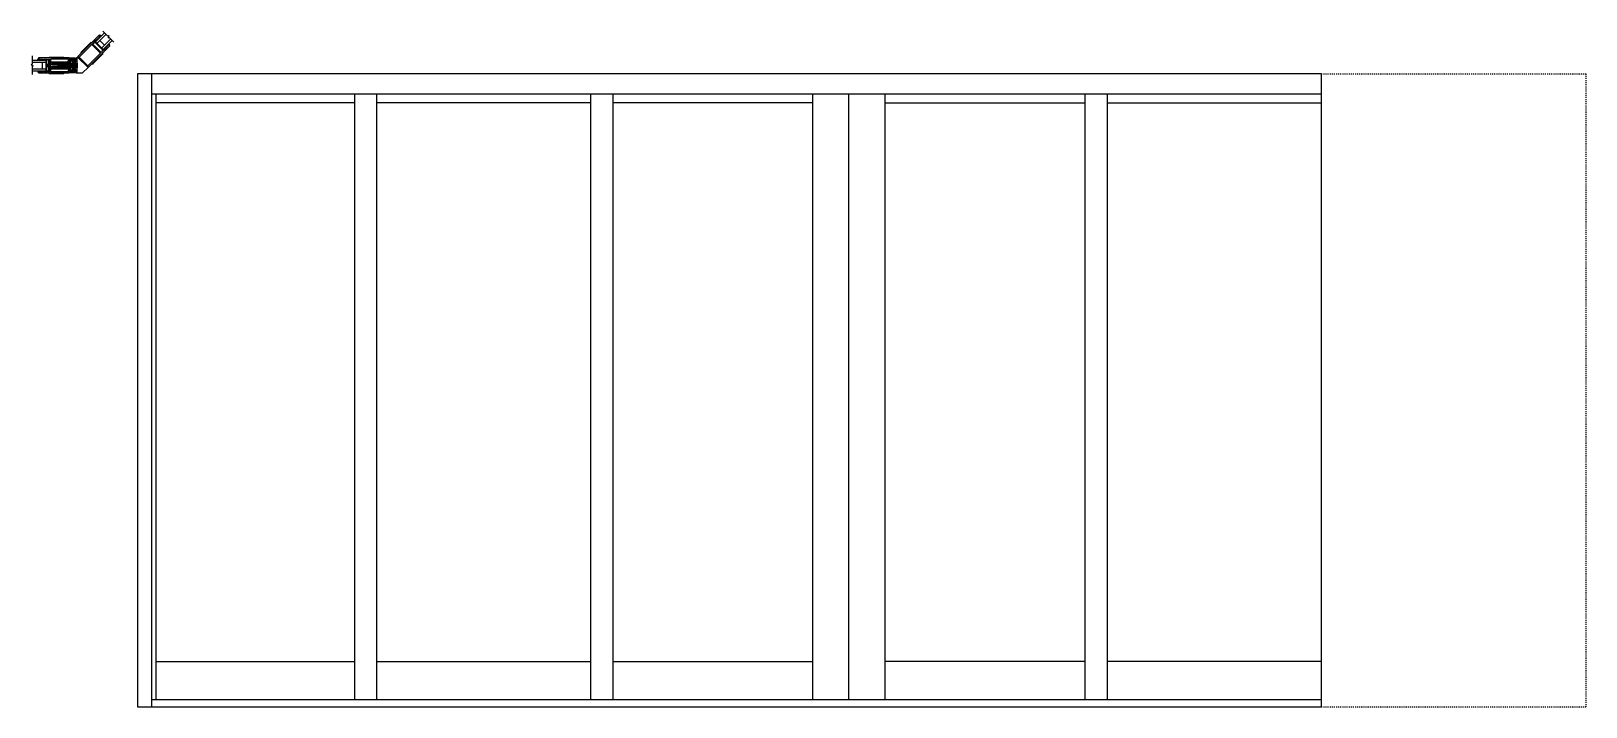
# Model space of a CAD drawing. Extents: x -67 to 139, y -71 to 26.
# Drawn here: x -8.4 to 139, y -71.2 to -7.1 of the extents above; entities that cross this region are included whole.
import ezdxf

# ---------------------------------------------------------------- set-up
doc = ezdxf.new("R2010")
doc.units = 0
doc.header["$MEASUREMENT"] = 0
doc.linetypes.add('HIDDEN', pattern=[0.075, 0.05, -0.025])
doc.layers.get('0').update_dxf_attribs({"linetype": 'CONTINUOUS'})
for name, color, linetype in [('GLASS', 7, 'CONTINUOUS'), ('GLASS-VINYL', 7, 'CONTINUOUS'), ('SASH', 5, 'CONTINUOUS'), ('SEAL', 7, 'CONTINUOUS'), ('STRIKE-PLATE', 7, 'CONTINUOUS'), ('TEXT', 7, 'CONTINUOUS'), ('VENT', 5, 'CONTINUOUS')]:
    doc.layers.add(name, color=color, linetype=linetype)
doc.styles.get("Standard").update_dxf_attribs({"font": 'simplex.shx'})

# ---------------------------------------------------------------- blocks, each defined once
blk = doc.blocks.new('Yoke Strike Plate')
for points in [[(-0.094, -0.375), (-0.094, 0.375), (0, 0.375), (0, -0.375)], [(0.062, -0.375), (0.062, 0.375), (0.156, 0.375), (0.156, -0.375)]]:
    blk.add_lwpolyline(points, close=True)
blk = doc.blocks.new('A$C27021910')
blk.add_lwpolyline([(1.36, 0.24), (1.36, 0.5, 1), (1.31, 0.5), (1.31, 0.48, -1.000009), (1.27, 0.48), (1.27, 0.54, -0.414214), (1.32, 0.58), (1.39, 0.58, -0.414214), (1.43, 0.55), (1.43, 0.01, -0.650938), (1.4, 0, 0.186452), (1.36, 0.02), (0.71, 0.02), (0.07, 0.02, 0.186452), (0.03, 0, -0.650938), (0, 0.01), (0, 0.55, -0.414214), (0.03, 0.58), (0.11, 0.58, -0.414214), (0.15, 0.54), (0.15, 0.48, -1.000009), (0.11, 0.48), (0.11, 0.5, 1), (0.06, 0.5), (0.06, 0.24, 1), (0.11, 0.24), (0.11, 0.26, -1.000009), (0.15, 0.26), (0.15, 0.2, -0.414214), (0.11, 0.15), (0.09, 0.15, 1), (0.09, 0.09), (1.33, 0.09, 1), (1.33, 0.15), (1.32, 0.15, -0.414214), (1.27, 0.2), (1.27, 0.26, -1.000009), (1.31, 0.26), (1.31, 0.24, 1), (1.36, 0.24)], format="xyb")
blk = doc.blocks.new('Archetype-Narrow-Latch_Lead-Stile')
at = {"ltscale": 0.3}
blk.add_line((-2.09, 0), (-2.3, 0), dxfattribs=at)
at = {"ltscale": 0.5}
for p, q in [((-2.15, 0.1), (-2.24, 0.1)), ((-2.22, 0.08), (-2.24, 0.1)), ((-2.22, 0.08), (-2.16, 0.08)), ((-2.16, 0.08), (-2.15, 0.1)), ((-0.35, 0.12), (-0.25, 0.21)), ((-2.24, -0.09), (-2.22, -0.08)), ((-2.15, -0.09), (-2.24, -0.09)), ((-2.16, -0.08), (-2.22, -0.08)), ((-2.15, -0.09), (-2.16, -0.08)), ((-0.25, -0.21), (-0.35, -0.13))]:
    blk.add_line(p, q, dxfattribs=at)
at = {"color": 7, "linetype": 'Continuous', "lineweight": 15}
for p, q in [((-2.16, 0.78), (-2.16, 0.72)), ((-2.15, 0.79), (-2.04, 0.79)), ((-2.05, 0.25), (-2.05, 0.35)), ((-2.05, 0.35), (-0.48, 0.35)), ((-0.48, 0.25), (-2.05, 0.25)), ((-2.04, 0.79), (-0.91, 0.79)), ((-2.04, 0.25), (-1.64, 0.25)), ((0.5, 0.22), (-1.9, 0.22)), ((-1.9, 0.22), (-1.9, 0.07)), ((-1.9, 0.15), (0.5, 0.15)), ((-1.9, 0.07), (0.5, 0.07)), ((-1.75, 0.22), (-1.75, 0.07)), ((-0.91, 0.79), (-0.8, 0.79)), ((-0.79, 0.78), (-0.79, 0.72)), ((-0.46, -0.24), (-0.46, 0.24)), ((-0.25, 0.53), (-0.36, 0.53)), ((-0.36, 0.53), (-0.36, 0.4)), ((-0.36, 0.4), (-0.25, 0.4)), ((-0.36, -0.4), (-0.36, 0.4)), ((-0.25, 0.4), (-0.25, 0.53)), ((-0.25, -0.4), (-0.25, 0.4)), ((0.25, -0.22), (0.25, 0.22)), ((0.5, 0.22), (0.5, -0.22)), ((-2.16, -0.78), (-2.16, -0.72)), ((-2.15, -0.79), (-2.04, -0.79)), ((-2.05, -0.25), (-0.48, -0.25)), ((-2.05, -0.25), (-2.05, -0.35)), ((-0.48, -0.35), (-2.05, -0.35)), ((-2.04, -0.25), (-1.64, -0.25)), ((-2.04, -0.79), (-0.91, -0.79)), ((0.5, -0.08), (-1.9, -0.08)), ((-1.9, -0.08), (-1.9, -0.22)), ((0.5, -0.15), (-1.9, -0.15)), ((-1.9, -0.22), (0.5, -0.22)), ((-1.75, -0.08), (-1.75, -0.22)), ((-1.35, 0), (0.5, 0)), ((-0.91, -0.79), (-0.8, -0.79)), ((-0.79, -0.78), (-0.79, -0.72)), ((-0.25, -0.4), (-0.36, -0.4)), ((-0.36, -0.4), (-0.36, -0.53)), ((-0.36, -0.53), (-0.25, -0.53)), ((-0.25, -0.53), (-0.25, -0.4))]:
    blk.add_line(p, q, dxfattribs=at)
for p, q in [((-1.35, 0.07), (-1.35, -0.08)), ((-0.39, 0.09), (-1.26, 0.09)), ((-0.39, 0.09), (-0.27, 0.19)), ((-0.39, -0.09), (-0.39, 0.09)), ((-0.33, -0.03), (-0.33, 0.03)), ((-0.27, 0.03), (-0.33, 0.03)), ((-0.27, 0.19), (-0.27, 0.03)), ((-0.39, -0.09), (-1.26, -0.09)), ((-0.39, -0.09), (-0.27, -0.19)), ((-0.27, -0.03), (-0.33, -0.03)), ((-0.27, -0.19), (-0.27, -0.03))]:
    blk.add_line(p, q)
at = {"color": 5}
for points in [[(-2.86, -0.57), (-2.88, -0.57), (-2.94, -0.6), (-2.96, -0.6), (-2.96, -0.57), (-2.98, -0.57), (-3.04, -0.6), (-3.06, -0.6), (-3.06, -0.57), (-3.13, -0.57, 0.414214), (-3.16, -0.6), (-3.16, -0.68), (-3.18, -0.68, 0.999996), (-3.18, -0.71), (-3.16, -0.71), (-0.3, -0.71, 0.414214), (-0.25, -0.67), (-0.25, 0.67, 0.414214), (-0.3, 0.71), (-3.16, 0.71), (-3.18, 0.71, 0.999996), (-3.18, 0.68), (-3.16, 0.68), (-3.16, 0.6, 0.414214), (-3.13, 0.56), (-3.06, 0.56), (-3.06, 0.59), (-3.04, 0.59), (-2.98, 0.56), (-2.96, 0.56), (-2.96, 0.59), (-2.94, 0.59), (-2.88, 0.56), (-2.86, 0.56), (-2.86, 0.59), (-2.84, 0.59), (-2.78, 0.56), (-2.76, 0.56), (-2.76, 0.59), (-2.74, 0.59), (-2.68, 0.56), (-2.66, 0.56), (-2.66, 0.59), (-2.32, 0.59), (-2.32, 0.56, 1.000005), (-2.26, 0.56), (-2.26, 0.59), (-2.15, 0.59), (-2.15, -0.6), (-2.26, -0.6), (-2.26, -0.56, 0.999996), (-2.32, -0.56), (-2.32, -0.6), (-2.66, -0.6), (-2.66, -0.57), (-2.68, -0.57), (-2.74, -0.6), (-2.76, -0.6), (-2.76, -0.57), (-2.78, -0.57), (-2.84, -0.6), (-2.86, -0.6)], [(-0.39, -0.59, 0.414214), (-0.35, -0.54), (-0.35, 0.54, 0.414214), (-0.39, 0.59), (-2.01, 0.59, 0.414214), (-2.05, 0.54), (-2.05, -0.54, 0.414214), (-2.01, -0.59)]]:
    blk.add_lwpolyline(points, format="xyb", close=True, dxfattribs=at)
for points in [[(-2.33, -0.09), (-1.26, -0.09), (-1.26, 0.09), (-2.33, 0.09), (-2.34, 0.08), (-2.34, -0.08)], [(-2.15, 0.57), (-2.24, 0.57), (-2.24, -0.57), (-2.15, -0.57)]]:
    blk.add_lwpolyline(points, close=True)
at = {"color": 7, "linetype": 'Continuous', "lineweight": 15}
for centre, radius, start, end in [((-2.15, 0.78), 0.01, 90, 180), ((-2.15, 0.72), 0.01, 180, 270), ((-0.8, 0.78), 0.01, 0, 90), ((-0.8, 0.72), 0.01, 270, 0), ((-0.48, 0.24), 0.118, 360, 90), ((-0.48, 0.24), 0.0135, 360, 90), ((-2.15, -0.72), 0.01, 90, 180), ((-2.15, -0.78), 0.01, 180, 270), ((-0.8, -0.72), 0.01, 360, 90), ((-0.8, -0.78), 0.01, 270, 360), ((-0.48, -0.24), 0.119, 270, 360), ((-0.48, -0.24), 0.0135, 270, 360)]:
    blk.add_arc(centre, radius, start, end, dxfattribs=at)
blk = doc.blocks.new('*U134')
for centre, radius, start, end in [((-0.3, 1.14), 1.11, 287.4409, 295.9325), ((-0.19, 1.19), 1.16, 280.9256, 288.7507), ((-0.03, 1.12), 1.1, 273.1709, 281.1969), ((-0.03, -1.12), 1.1, 78.8031, 86.8291), ((-0.19, -1.19), 1.16, 71.2493, 79.0744), ((-0.3, -1.14), 1.11, 64.0675, 72.5591)]:
    blk.add_arc(centre, radius, start, end)
at = {"layer": 'SEAL'}
blk.add_lwpolyline([(0, -0.14), (0, 0.14), (0.03, 0.14), (0.03, -0.14)], close=True, dxfattribs=at)
at = {"layer": 'SEAL', "const_width": 0.015}
blk.add_lwpolyline([(0.03, 0, 0.219791), (0.2, 0.03)], format="xyb", dxfattribs=at)
at = {"flags": 9}
for tag, p in [('FLEETWOOD_PART_#', (0, -0.25)), ('MANUFACTURER_PART_#', (0, -0.2))]:
    blk.add_attdef(tag, p, '', height=0.0312, dxfattribs=at)
blk = doc.blocks.new('3005 Std Lock Stile')
for points in [[(-2.61, 0.57), (-2.63, 0.57), (-2.69, 0.59), (-2.71, 0.59), (-2.71, 0.57), (-2.73, 0.57), (-2.79, 0.59), (-2.81, 0.59), (-2.81, 0.57), (-2.88, 0.57, -0.414214), (-2.91, 0.6), (-2.91, 0.68), (-2.93, 0.68, -0.999996), (-2.93, 0.71), (-2.91, 0.71), (-0.05, 0.71, -0.414214), (0, 0.67), (0, -0.67, -0.414214), (-0.05, -0.71), (-2.91, -0.71), (-2.93, -0.71, -0.999996), (-2.93, -0.68), (-2.91, -0.68), (-2.91, -0.6, -0.414214), (-2.88, -0.56), (-2.81, -0.56), (-2.81, -0.59), (-2.79, -0.59), (-2.73, -0.56), (-2.71, -0.56), (-2.71, -0.59), (-2.69, -0.59), (-2.63, -0.56), (-2.61, -0.56), (-2.61, -0.59), (-2.59, -0.59), (-2.53, -0.56), (-2.51, -0.56), (-2.51, -0.59), (-2.49, -0.59), (-2.43, -0.56), (-2.41, -0.56), (-2.41, -0.59), (-2.07, -0.59), (-2.07, -0.56, -1.000005), (-2, -0.56), (-2, -0.59), (-1.89, -0.59), (-1.89, 0.59), (-2, 0.59), (-2, 0.56, -0.999996), (-2.07, 0.56), (-2.07, 0.59), (-2.41, 0.59), (-2.41, 0.57), (-2.43, 0.57), (-2.49, 0.59), (-2.51, 0.59), (-2.51, 0.57), (-2.53, 0.57), (-2.59, 0.59), (-2.61, 0.59)], [(-0.14, 0.59, -0.414214), (-0.09, 0.54), (-0.09, -0.54, -0.414214), (-0.14, -0.59), (-1.75, -0.59, -0.414214), (-1.8, -0.54), (-1.8, 0.54, -0.414214), (-1.75, 0.59)]]:
    blk.add_lwpolyline(points, format="xyb", close=True)

msp = doc.modelspace()

# ---------------------------------------------------------------- linework, layer by layer
at = {"color": 7, "linetype": 'Continuous', "lineweight": 15}
for p, q in [((-2.78766, -8.20431), (-3.58316, -8.99981)), ((-2.70634, -8.12299), (-2.78766, -8.20431)), ((-2.6922, -8.12299), (-2.65331, -8.16188)), ((-3.58316, -8.99981), (-3.66447, -9.08112)), ((-3.66447, -9.09527), (-3.62558, -9.13416)), ((-2.56421, -10.19552), (-2.60311, -10.15663)), ((-2.46876, -10.11421), (-2.55007, -10.19552)), ((-1.67326, -9.31871), (-2.46876, -10.11421)), ((-1.59194, -9.23739), (-1.67326, -9.31871)), ((-1.59194, -9.22325), (-1.63083, -9.18436))]:
    msp.add_line(p, q, dxfattribs=at)
at = {"color": 1}
for p, q in [((113.90595, -11.10686), (1.68416, -11.10686)), ((1.68416, -11.10686), (1.68416, -71.18172)), ((3.02887, -11.10686), (3.02887, -71.18172)), ((113.90595, -13.03257), (3.02887, -13.03257)), ((3.02887, -70.47091), (113.90595, -70.47091)), ((1.68416, -71.18172), (113.90595, -71.18172))]:
    msp.add_line(p, q, dxfattribs=at)
at = {"color": 5}
for p, q in [((113.90595, -11.10686), (113.90595, -71.18172)), ((3.4816, -70.47091), (3.4816, -13.03257)), ((22.25283, -13.03257), (22.25283, -70.47091)), ((24.36746, -13.03257), (24.36746, -70.47091)), ((44.64873, -13.03257), (44.64873, -70.47091)), ((46.76337, -13.03257), (46.76337, -70.47091)), ((65.69896, -70.47091), (65.69896, -13.03257)), ((72.57445, -70.47091), (72.57445, -13.03257)), ((91.51005, -13.03257), (91.51005, -70.47091)), ((93.62468, -13.03257), (93.62468, -70.47091)), ((22.25283, -13.8703), (3.4816, -13.8703)), ((44.64873, -13.8703), (24.36746, -13.8703)), ((65.69896, -13.8703), (46.76337, -13.8703)), ((72.57445, -13.8703), (91.51005, -13.8703)), ((93.62468, -13.8703), (113.90595, -13.8703)), ((3.4816, -66.85633), (22.25283, -66.85633)), ((24.36746, -66.85633), (44.64873, -66.85633)), ((46.76337, -66.85633), (65.69896, -66.85633)), ((91.51005, -66.85633), (72.57445, -66.85633)), ((113.90595, -66.85633), (93.62468, -66.85633))]:
    msp.add_line(p, q, dxfattribs=at)
at = {"color": 1, "linetype": 'HIDDEN'}
for p, q in [((113.90595, -11.10686), (138.99322, -11.10686)), ((138.99322, -11.10686), (138.99322, -71.18172)), ((113.90595, -71.18172), (138.99322, -71.18172))]:
    msp.add_line(p, q, dxfattribs=at)
at = {"color": 7, "linetype": 'Continuous', "lineweight": 15}
for centre, start, end in [((-2.69927, -8.13007), 45, 135), ((-2.66038, -8.16896), 315, 45), ((-3.6574, -9.08819), 135, 225), ((-3.61851, -9.12709), 225, 315), ((-2.59603, -10.14956), 135, 225), ((-2.55714, -10.18845), 225, 315), ((-1.6379, -9.19143), 45, 135), ((-1.59901, -9.23032), 315, 45)]:
    msp.add_arc(centre, 0.01, start, end, dxfattribs=at)
at = {"layer": 'GLASS'}
msp.add_lwpolyline([(-4.06613, -11.03766), (-3.50959, -11.03766), (-2.99237, -10.52044), (-3.98939, -9.52342), (-4.06613, -9.60016)], close=True, dxfattribs=at)
at = {"layer": 'GLASS-VINYL', "color": 7}
for p, q in [((-1.41366, -7.23763), (-2.27358, -8.09755)), ((-1.54526, -8.91779), (-2.38672, -8.07634)), ((-2.27358, -8.09755), (-1.56647, -8.80466)), ((-1.28108, -7.37021), (-2.141, -8.23013)), ((-1.87583, -7.96497), (-1.43389, -8.40691)), ((-0.83913, -7.81215), (-1.69906, -8.67207)), ((-0.70655, -7.94473), (-1.56647, -8.80466)), ((-8.27296, -9.81891), (-6.97513, -9.81891)), ((-8.27296, -10.00641), (-6.97513, -10.00641)), ((-7.35013, -10.00641), (-7.35013, -10.63141)), ((-6.97513, -9.81891), (-6.97513, -10.81891)), ((-6.91013, -10.90691), (-6.91013, -9.73091)), ((-8.27296, -10.63141), (-6.97513, -10.63141)), ((-8.27296, -10.81891), (-6.97513, -10.81891))]:
    msp.add_line(p, q, dxfattribs=at)
at = {"layer": 'GLASS-VINYL'}
for points in [[(-1.59044, -7.06085), (-1.15203, -7.49926), (-1.01167, -7.47807), (-1.09116, -7.68691), (-0.97525, -7.67604), (-0.52977, -8.12151)], [(-8.27296, -9.39959), (-8.27296, -10.18892), (-8.3872, -10.27318), (-8.18332, -10.36464), (-8.27296, -10.43892), (-8.27296, -11.17843)]]:
    msp.add_lwpolyline(points, dxfattribs=at)
at = {"layer": 'GLASS-VINYL', "color": 7}
for centre, start, end in [((-1.83701, -7.62629), 35.7597205, 117.6457689), ((-1.09521, -8.36809), 332.3542311, 54.2402795), ((-7.61707, -9.79438), 107.3542311, 189.2402795), ((-7.61707, -10.84344), 170.7597205, 252.6457689)]:
    msp.add_arc(centre, 0.15276, start, end, dxfattribs=at)
at = {"layer": 'TEXT', "color": 5}
msp.add_line((69.13671, -70.47091), (69.13671, -13.03257), dxfattribs=at)
at = {"layer": 'VENT'}
msp.add_lwpolyline([(-4.53513, -10.78691), (-4.17413, -10.78691, -0.414213562), (-4.12813, -10.83291), (-4.12813, -10.98591, 0.414213562), (-4.08213, -11.03191), (-4.06113, -11.03191, 0.650937531), (-4.05003, -11.00683, -0.186451564), (-4.06613, -10.96515), (-4.06613, -10.75591, 0.414213562), (-4.09713, -10.72491), (-4.28513, -10.72491, -0.414213562), (-4.31613, -10.69391), (-4.31613, -9.94391, -0.414213562), (-4.28513, -9.91291), (-4.09713, -9.91291, 0.414213562), (-4.06613, -9.88191), (-4.06613, -9.67268, -0.186451564), (-4.05003, -9.631, 0.650937531), (-4.06113, -9.60591), (-4.08213, -9.60591, 0.414213562), (-4.12813, -9.65191), (-4.12813, -9.80491, -0.414213562), (-4.17413, -9.85091), (-4.53513, -9.85091, 1.000006533), (-4.53513, -9.91291), (-4.40913, -9.91291, -0.414213562), (-4.37813, -9.94391), (-4.37813, -10.69391, -0.414213562), (-4.40913, -10.72491), (-4.53513, -10.72491, 1.000006533)], format="xyb", close=True, dxfattribs=at)

# ---------------------------------------------------------------- block references
at = {"layer": 'SASH', "rotation": 270.0000050320837}
msp.add_blockref('A$C27021910', (-4.77359, -9.60591), dxfattribs=at)
at = {"layer": 'SEAL', "xscale": -1, "rotation": 90}
msp.add_blockref('*U134', (-4.40463, -9.66791), dxfattribs=at)
at = {"layer": 'SEAL', "rotation": 90.00000000000001}
msp.add_blockref('*U134', (-4.40463, -10.96991), dxfattribs=at)
at = {"layer": 'STRIKE-PLATE'}
msp.add_blockref('Yoke Strike Plate', (-4.37813, -10.31891), dxfattribs=at)
at = {"layer": 'VENT', "xscale": -1, "rotation": 44.99999999999984}
msp.add_blockref('3005 Std Lock Stile', (-3.49088, -10.02193), dxfattribs=at)
at = {"layer": 'VENT'}
msp.add_blockref('Archetype-Narrow-Latch_Lead-Stile', (-4.49913, -10.31891), dxfattribs=at)

doc.saveas('drawing.dxf')
